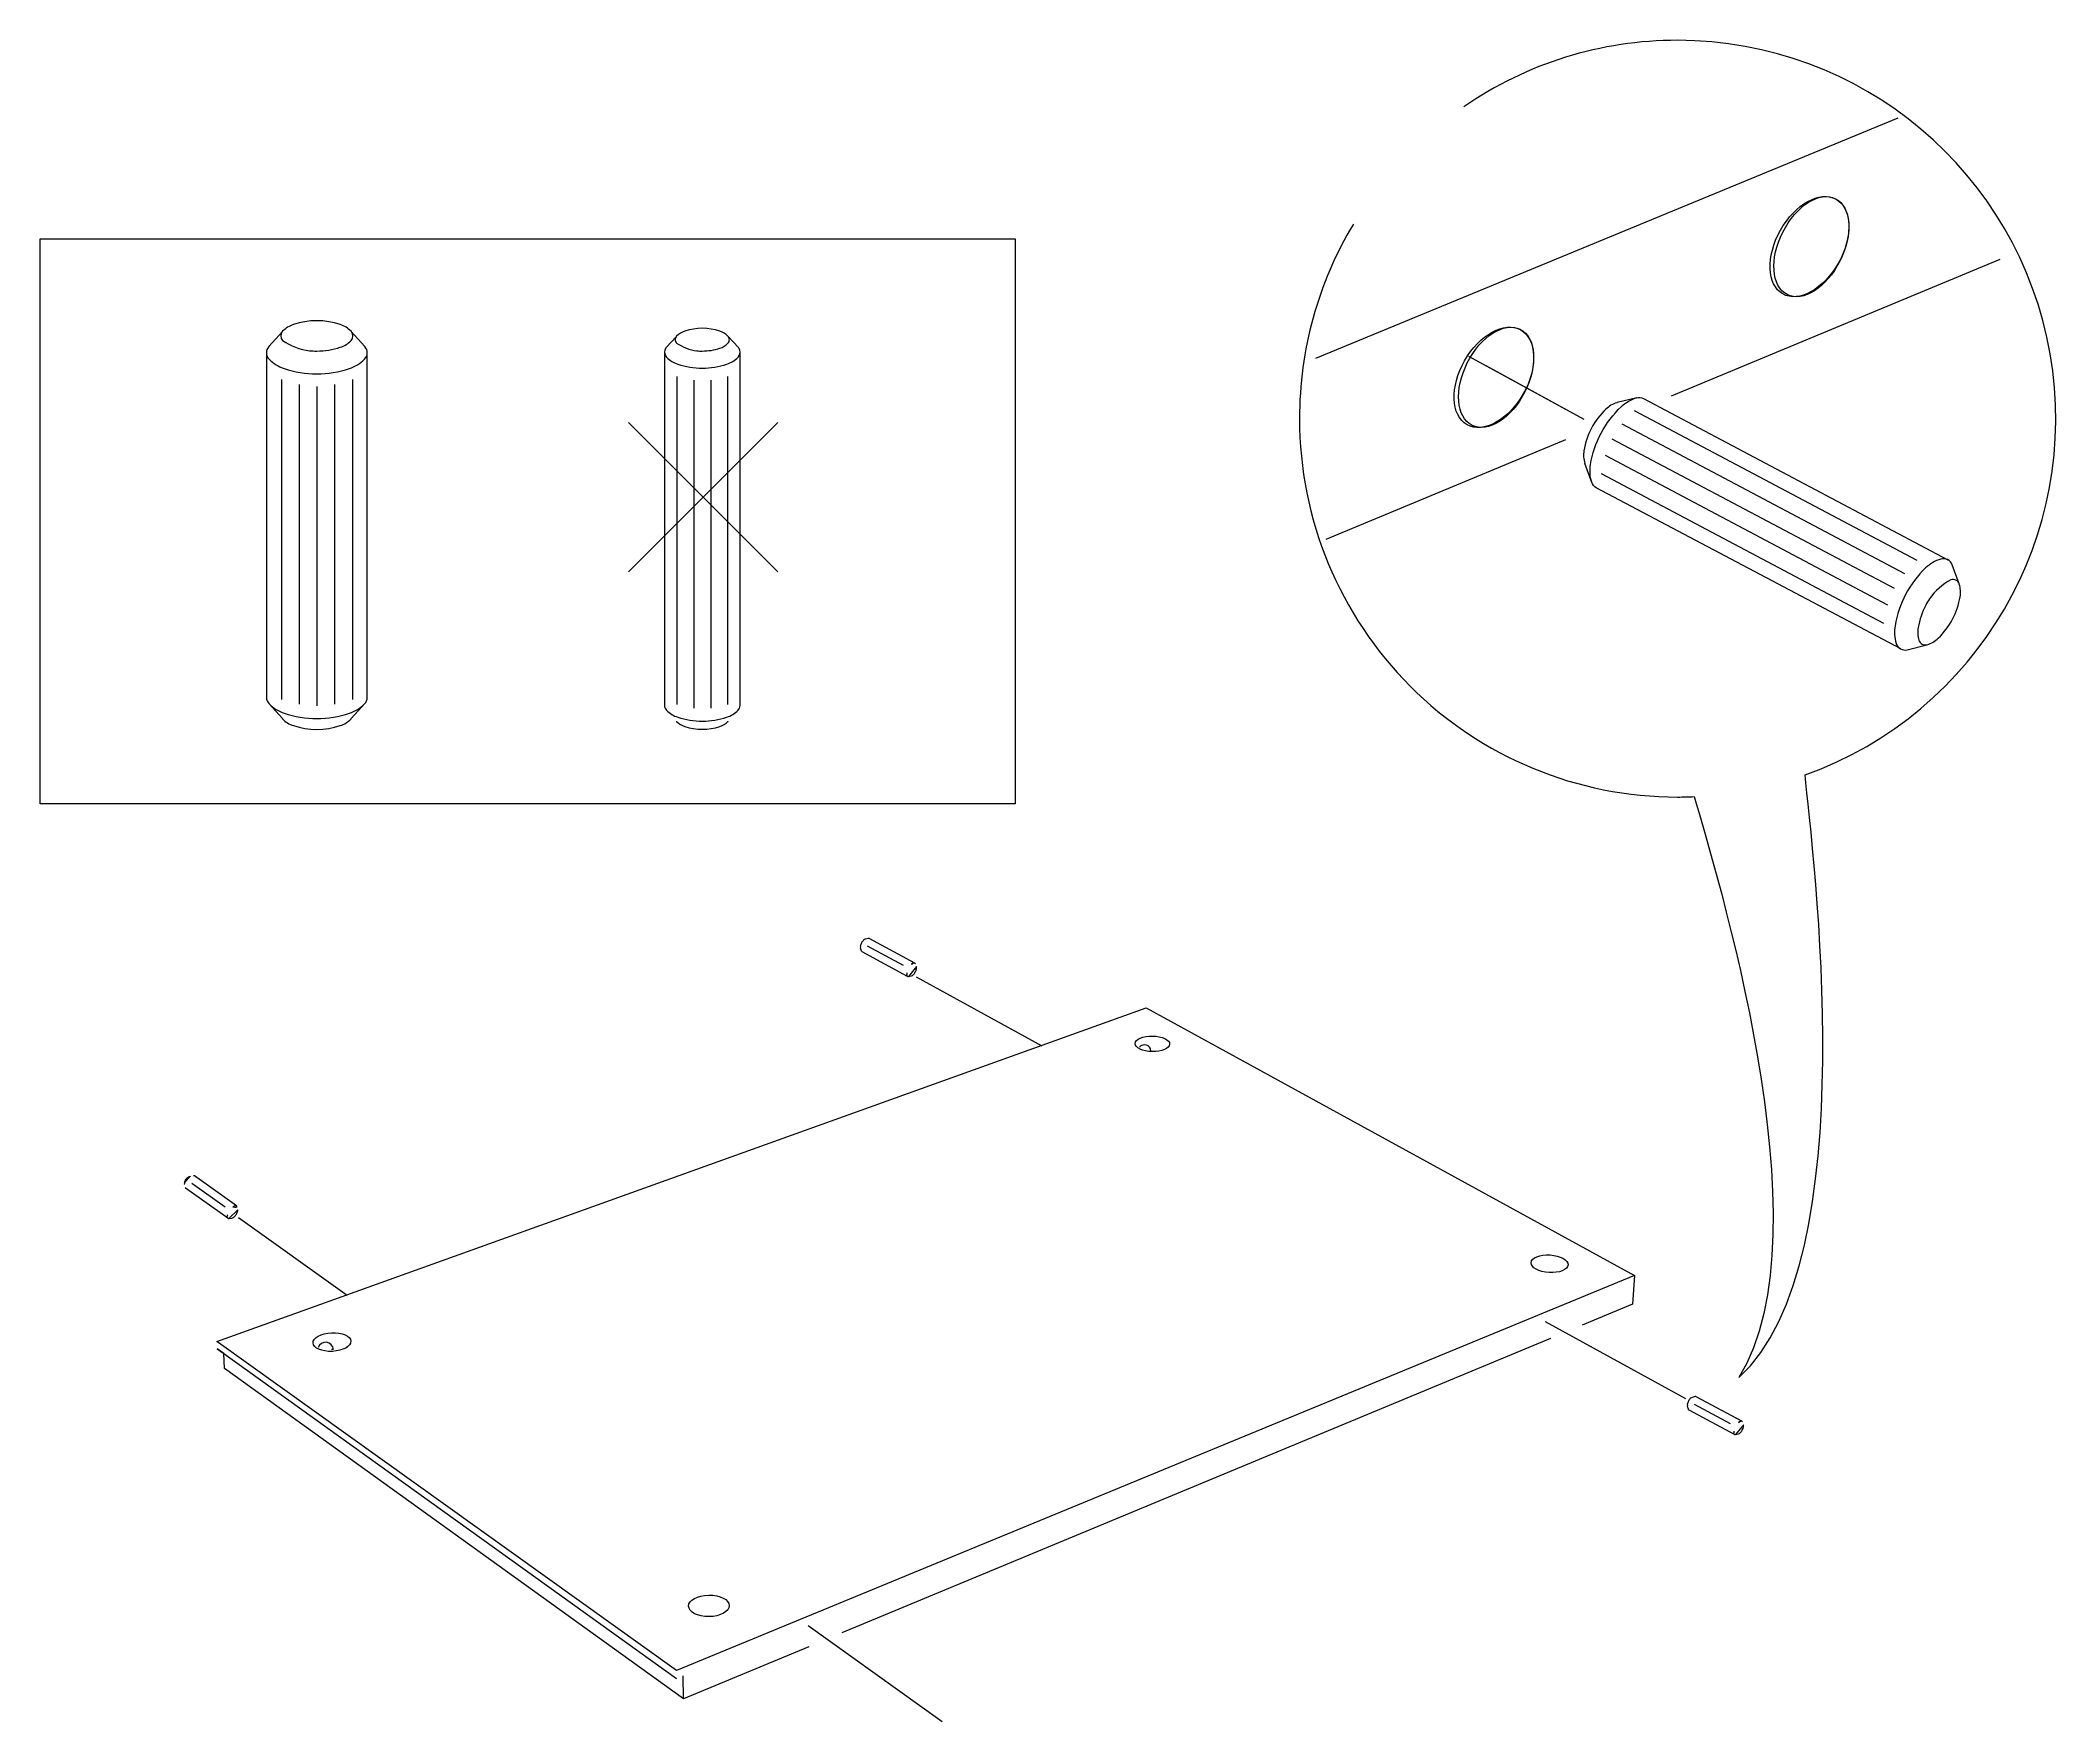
# Model space of a CAD drawing. Header units: metres. Extents: x -27.1 to 47.9, y -10.7 to 6.6.
# Drawn here: x 30.224 to 32.255, y 1.703 to 3.397 of the extents above; entities that cross this region are included whole.
import ezdxf

# ---------------------------------------------------------------- set-up
doc = ezdxf.new("R2010")
doc.units = ezdxf.units.M
doc.header["$MEASUREMENT"] = 0
doc.layers.add('PDF_Working_Num_Penna__255_Num_Penna__255_Num_Penna__255_Num_Penna__255_Num_Penna__255_Num_Penna__255', color=255, linetype='Continuous', lineweight=18)
doc.layers.add('PDF_Working_Num_Penna__7_Num_Penna__7_Num_Penna__7_Num_Penna__7_Num_Penna__7_Num_Penna__7', color=7, linetype='Continuous', lineweight=18)
doc.styles.add('GENERATED_STYLE_1', font='Arial')

msp = doc.modelspace()

# ---------------------------------------------------------------- linework, layer by layer
at = {"layer": 'PDF_Working_Num_Penna__255_Num_Penna__255_Num_Penna__255_Num_Penna__255_Num_Penna__255_Num_Penna__255', "color": 255, "linetype": 'Continuous', "lineweight": 18, "flags": 128}
msp.add_lwpolyline([(31.6807, 3.0698), (31.7626, 3.0249)], dxfattribs=at)
at = {"layer": 'PDF_Working_Num_Penna__7_Num_Penna__7_Num_Penna__7_Num_Penna__7_Num_Penna__7_Num_Penna__7', "color": 7, "linetype": 'Continuous', "lineweight": 18, "flags": 128}
for points in [[(32.0028, 2.6572, 0.841016), (31.8741, 3.3974, 0.152083), (31.6587, 3.3305)], [(31.5473, 3.2123, 0.136676), (31.493, 3.0161, 0.414214), (31.8742, 2.6349, 0.010942), (31.891, 2.6353)], [(30.4676, 3.104), (30.4539, 3.0888, 0.399521), (30.4542, 3.076, 0.116083), (30.4694, 3.0667, 0.162342), (30.5352, 3.0667, 0.116249), (30.5504, 3.076, 0.398825), (30.5508, 3.0888), (30.5371, 3.104)], [(30.8649, 3.0991), (30.8546, 3.0877, 0.400053), (30.8549, 3.0781, 0.11614), (30.8662, 3.071, 0.162217), (30.9157, 3.071, 0.116208), (30.927, 3.0781, 0.398475), (30.9273, 3.0877), (30.917, 3.0991)], [(30.4515, 3.0826), (30.4515, 2.7353, 0.19864), (30.4543, 2.7287, 0.116533), (30.4694, 2.7194, 0.162295), (30.5353, 2.7194, 0.11627), (30.5504, 2.7287, 0.199864), (30.5532, 2.7353), (30.5532, 3.0826)], [(30.8528, 3.083), (30.8528, 2.7272, 0.198139), (30.8549, 2.7223, 0.116454), (30.8662, 2.7153, 0.162037), (30.9157, 2.7153, 0.116235), (30.927, 2.7223, 0.198172), (30.9291, 2.7272), (30.9291, 3.083)], [(31.833, 3.0373), (31.8132, 3.0323), (31.8129, 3.0322, 0.116423), (31.8019, 3.0257, 0.080692), (31.7874, 3.0066, 0.080376), (31.7798, 2.9839, 0.116205), (31.7806, 2.9712)], [(32.0991, 2.7842), (31.7921, 2.9466, -0.199193), (31.7876, 2.9521, -0.116362), (31.7864, 2.9699, -0.080563), (31.7971, 3.0015, -0.080794), (31.8173, 3.0282, -0.116616), (31.8326, 3.0371, -0.1983), (31.8397, 3.0365), (32.1466, 2.874)], [(32.158, 2.8497), (32.151, 2.8689, 0.398999), (32.1395, 2.8747, 0.115926), (32.1242, 2.8657, 0.162355), (32.0934, 2.8075, 0.11611), (32.0945, 2.7897, 0.398806), (32.1057, 2.7833), (32.1255, 2.7884)], [(30.4539, 2.729), (30.4676, 2.7139, 0.008673), (30.4678, 2.7136, 0.11633), (30.4787, 2.7069, 0.162162), (30.526, 2.7069, 0.116515), (30.5368, 2.7136)], [(30.8651, 2.711, 0.116989), (30.8732, 2.706, 0.162404), (30.9087, 2.706, 0.116494), (30.9168, 2.711)], [(31.1051, 2.4676), (31.0593, 2.4923, 0.197893), (31.0583, 2.4924), (31.0553, 2.4917, 0.114722), (31.0536, 2.4907, 0.086507), (31.0514, 2.4879, 0.084152), (31.0502, 2.4845)], [(31.0978, 2.4542), (31.052, 2.4789, -0.205416), (31.0514, 2.4797), (31.0503, 2.4825)], [(31.9388, 2.0059), (31.893, 2.0306, 0.197893), (31.892, 2.0308), (31.889, 2.03, 0.114722), (31.8873, 2.0291, 0.085749), (31.8851, 2.0262, 0.083879), (31.8839, 2.0228)], [(31.9315, 1.9925), (31.8857, 2.0172, -0.205416), (31.8851, 2.018), (31.884, 2.0209)]]:
    msp.add_lwpolyline(points, format="xyb", dxfattribs=at)
for points in [[(32.0962, 3.319), (31.509, 3.0769)], [(32.1989, 3.1766), (31.8676, 3.0389)], [(31.6635, 3.0792), (31.7798, 3.0155)], [(30.4666, 3.0555), (30.4666, 2.7332)], [(30.4845, 3.0507), (30.4845, 2.7285)], [(30.5024, 3.0486), (30.5024, 2.7267)], [(30.5203, 3.0506), (30.5203, 2.7284)], [(30.5383, 3.0556), (30.5383, 2.7333)], [(30.8654, 3.0588), (30.8654, 2.7282)], [(30.8824, 3.0548), (30.8824, 2.7244)], [(30.8994, 3.0549), (30.8994, 2.7244)], [(30.9164, 3.0587), (30.9164, 2.7282)], [(30.8166, 3.0123), (30.9672, 2.8617)], [(30.8166, 2.8617), (30.9672, 3.0123)], [(32.1031, 2.8598), (31.8183, 3.0105)], [(32.1156, 2.8734), (31.8308, 3.0242)], [(31.7613, 2.9947), (31.5197, 2.8943)], [(32.0928, 2.8449), (31.8083, 2.9955)], [(31.7877, 2.9517), (31.7807, 2.9709)], [(32.0861, 2.8281), (31.8014, 2.9789)], [(32.0822, 2.8099), (31.7974, 2.9607)], [(30.5508, 2.729), (30.5371, 2.7139)], [(31.0939, 2.465), (31.0576, 2.4845)], [(31.1065, 2.4537), (31.2333, 2.3843)], [(30.4016, 2.0863), (31.3383, 2.4225)], [(31.3383, 2.4225), (31.8307, 2.1527)], [(30.4125, 2.2105), (30.3701, 2.2407)], [(30.4099, 2.2217), (30.3763, 2.2456)], [(30.4213, 2.2229), (30.3789, 2.2531)], [(30.5329, 2.1325), (30.4235, 2.2108)], [(31.8307, 2.1527), (30.865, 1.7546)], [(31.8307, 2.1527), (31.8288, 2.1238), (31.7781, 2.1028)], [(31.7406, 2.1063), (31.8821, 2.0287)], [(30.865, 1.7546), (30.4016, 2.0863)], [(30.4085, 2.0742), (30.8651, 1.7468)], [(30.8719, 1.7262), (30.4093, 2.0591), (30.4085, 2.0742)], [(31.746, 2.0894), (31.0317, 1.7926)], [(31.9276, 2.0033), (31.8913, 2.0229)], [(31.1328, 1.7032), (30.9977, 1.7999)], [(30.9982, 1.7786), (30.8719, 1.7262)], [(30.8719, 1.7262), (30.8716, 1.7495)]]:
    msp.add_lwpolyline(points, dxfattribs=at)
for points in [[(31.2062, 2.6279), (30.2236, 2.6279), (30.2236, 3.1975), (31.2062, 3.1975)], [(30.4085, 2.0741), (30.4019, 2.0789)], [(30.5178, 2.0779), (30.5178, 2.0781), (30.5178, 2.0782), (30.5179, 2.0786), (30.5179, 2.0788)]]:
    msp.add_lwpolyline(points, close=True, dxfattribs=at)
for points in [[(30.4951, 3.0846, 0.024068), (30.5023, 3.0843, 0.080575), (30.526, 3.0881, 0.116515), (30.5368, 3.0948, 0.414012), (30.5368, 3.1042, 0.116174), (30.526, 3.111, 0.162509), (30.4787, 3.111, 0.117028), (30.4679, 3.1043, 0.413726), (30.4679, 3.0948, 0.11633)], [(30.8855, 3.0845, 0.024652), (30.8909, 3.0843, 0.080385), (30.9087, 3.0871, 0.11733), (30.9168, 3.0922, 0.415204), (30.9168, 3.0993, 0.117197), (30.9087, 3.1043, 0.162317), (30.8732, 3.1043, 0.117083), (30.8651, 3.0993, 0.415204), (30.8651, 3.0922, 0.116589)], [(32.128, 2.8345, 0.025425), (32.1243, 2.8283, 0.080985), (32.1167, 2.8056, 0.116988), (32.1175, 2.7929, 0.413714), (32.1259, 2.7884, 0.116013), (32.1369, 2.7949, 0.162713), (32.159, 2.8367, 0.116341), (32.1581, 2.8494, 0.414797), (32.1497, 2.8538, 0.117025)], [(31.0989, 2.4541), (31.1018, 2.4548, 0.11717), (31.1035, 2.4558, 0.081375), (31.1057, 2.4586, 0.083609), (31.1069, 2.462, 0.126757), (31.1068, 2.464)], [(31.104, 2.4677, 0.116615), (31.1017, 2.4664, 0.163291)], [(30.369, 2.2464, -0.082681), (30.3706, 2.2497, -0.087126), (30.3731, 2.2522, -0.111595), (30.3749, 2.253)], [(30.4135, 2.2102), (30.4165, 2.2106, 0.114648), (30.4183, 2.2113, 0.081364), (30.4208, 2.2139, 0.08427), (30.4224, 2.2171, 0.122132), (30.4226, 2.2191)], [(30.4219, 2.222, 0.403197), (30.4203, 2.2231, 0.119795), (30.4178, 2.2221, 0.162775)], [(31.9326, 1.9924), (31.9355, 1.9931, 0.11717), (31.9372, 1.9941, 0.164162), (31.9406, 2.0003, 0.126757), (31.9405, 2.0023)], [(31.9377, 2.006, 0.118062), (31.9354, 2.0047, 0.163141)]]:
    msp.add_lwpolyline(points, format="xyb", close=True, dxfattribs=at)
at = {"layer": 'PDF_Working_Num_Penna__7_Num_Penna__7_Num_Penna__7_Num_Penna__7_Num_Penna__7_Num_Penna__7', "color": 7, "linetype": 'Continuous', "lineweight": 18}
for centre, radius, start, end in [((31.1045, 2.4664), 0.00132, 17.4641, 62.4087), ((31.3368, 2.3788), 0.00642, 4.5283, 141.4138), ((30.4133, 2.2116), 0.00136, 189.3904, 235.103), ((30.5112, 2.0776), 0.0079, 4.4843, 160.8591), ((31.9382, 2.0048), 0.00132, 17.4641, 62.4087)]:
    msp.add_arc(centre, radius, start, end, dxfattribs=at)
for centre, major_axis, ratio in [((32.0071, 3.1895), (0.0268, 0.0477), 0.613494), ((32.009, 3.1895), (0.0244, 0.0483), 0.597066), ((31.689, 3.0578), (0.0271, 0.0477), 0.619004), ((31.6912, 3.0578), (0.0243, 0.0484), 0.599437), ((31.3447, 2.3862), (-0.0174, 0.0004), 0.452202), ((31.7451, 2.1646), (-0.0186, 0.0011), 0.478091), ((30.5176, 2.0857), (0.0191, 0.0009), 0.490039), ((30.8976, 1.8199), (0.0205, 0.0003), 0.529689)]:
    msp.add_ellipse(centre, major_axis=major_axis, ratio=ratio, dxfattribs=at)
for points in [[(31.7806, 2.9712), (31.7807, 2.9712), (31.7806, 2.9709), (31.7807, 2.9709)], [(30.5368, 2.7136), (30.537, 2.7136), (30.537, 2.7139), (30.5371, 2.7139)], [(30.8649, 2.7112), (30.865, 2.7112), (30.865, 2.711), (30.8651, 2.711)], [(30.9168, 2.711), (30.9169, 2.711), (30.9169, 2.7112), (30.917, 2.7112)], [(31.9359, 2.0501), (32.0655, 2.1662), (32.0096, 2.5819), (32.0028, 2.6572)], [(31.891, 2.6353), (31.9091, 2.57), (32.028, 2.1963), (31.9359, 2.0501)], [(31.0502, 2.4845), (31.0509, 2.4845), (31.0497, 2.4826), (31.0503, 2.4826)], [(31.0503, 2.4826), (31.0503, 2.4826), (31.0503, 2.4825), (31.0503, 2.4825)], [(31.0553, 2.4917), (31.0553, 2.4917), (31.0552, 2.4917), (31.0552, 2.4917)], [(31.1051, 2.4676), (31.1055, 2.4676), (31.1036, 2.4677), (31.104, 2.4677)], [(31.097, 2.4577), (31.0979, 2.4577), (31.0963, 2.455), (31.0972, 2.455)], [(31.0972, 2.455), (31.0975, 2.455), (31.0975, 2.4542), (31.0978, 2.4542)], [(31.0978, 2.4542), (31.0982, 2.4542), (31.0985, 2.4541), (31.0989, 2.4541)], [(30.369, 2.2464), (30.3696, 2.2464), (30.3682, 2.2446), (30.3689, 2.2446)], [(30.3689, 2.2446), (30.3689, 2.2446), (30.3688, 2.2445), (30.3689, 2.2445)], [(30.3695, 2.2416), (30.3699, 2.2416), (30.3697, 2.2407), (30.3701, 2.2407)], [(30.3789, 2.2531), (30.3793, 2.2531), (30.3775, 2.2533), (30.3779, 2.2533)], [(30.4121, 2.2141), (30.413, 2.2141), (30.411, 2.2114), (30.4119, 2.2114)], [(30.4125, 2.2105), (30.4128, 2.2105), (30.4131, 2.2102), (30.4135, 2.2102)], [(31.8839, 2.0228), (31.8846, 2.0228), (31.8834, 2.0209), (31.884, 2.0209)], [(31.884, 2.0209), (31.884, 2.0209), (31.884, 2.0209), (31.884, 2.0209)], [(31.889, 2.03), (31.889, 2.03), (31.8889, 2.03), (31.8889, 2.03)], [(31.9307, 1.996), (31.9316, 1.996), (31.93, 1.9933), (31.9309, 1.9933)], [(31.9309, 1.9933), (31.9312, 1.9933), (31.9312, 1.9925), (31.9315, 1.9925)], [(31.9315, 1.9925), (31.9319, 1.9925), (31.9322, 1.9924), (31.9326, 1.9924)], [(31.9388, 2.0059), (31.9392, 2.0059), (31.9374, 2.006), (31.9377, 2.006)]]:
    msp.add_open_spline(points, degree=3, dxfattribs=at)

# ---------------------------------------------------------------- texts
at = {"layer": 'PDF_Working_Num_Penna__7_Num_Penna__7_Num_Penna__7_Num_Penna__7_Num_Penna__7_Num_Penna__7', "color": 7, "linetype": 'Continuous', "lineweight": 18, "insert": (31.5175, 3.2232), "char_height": 0.0000077, "attachment_point": 7, "style": 'GENERATED_STYLE_1'}
msp.add_mtext('\\A1;{\\pql;\\fArial|b0|i0|c0|p34;4x}', dxfattribs=at)
at = {"layer": 'PDF_Working_Num_Penna__7_Num_Penna__7_Num_Penna__7_Num_Penna__7_Num_Penna__7_Num_Penna__7', "color": 7, "linetype": 'Continuous', "lineweight": 18, "char_height": 0.00000321, "attachment_point": 7, "style": 'GENERATED_STYLE_1'}
for s, insert, rotation in [('\\A1;{\\pql;\\fArial|b0|i0|c0|p34;101350}', (31.7308, 2.8922), 332.1041), ('\\A1;{\\pql;\\fArial|b0|i0|c0|p34;101350}', (30.6335, 2.6981), 90), ('\\A1;{\\pql;\\fArial|b0|i0|c0|p34;101345}', (31.0184, 2.698), 90)]:
    msp.add_mtext(s, dxfattribs=dict(at, insert=insert, rotation=rotation))

doc.saveas('drawing.dxf')
